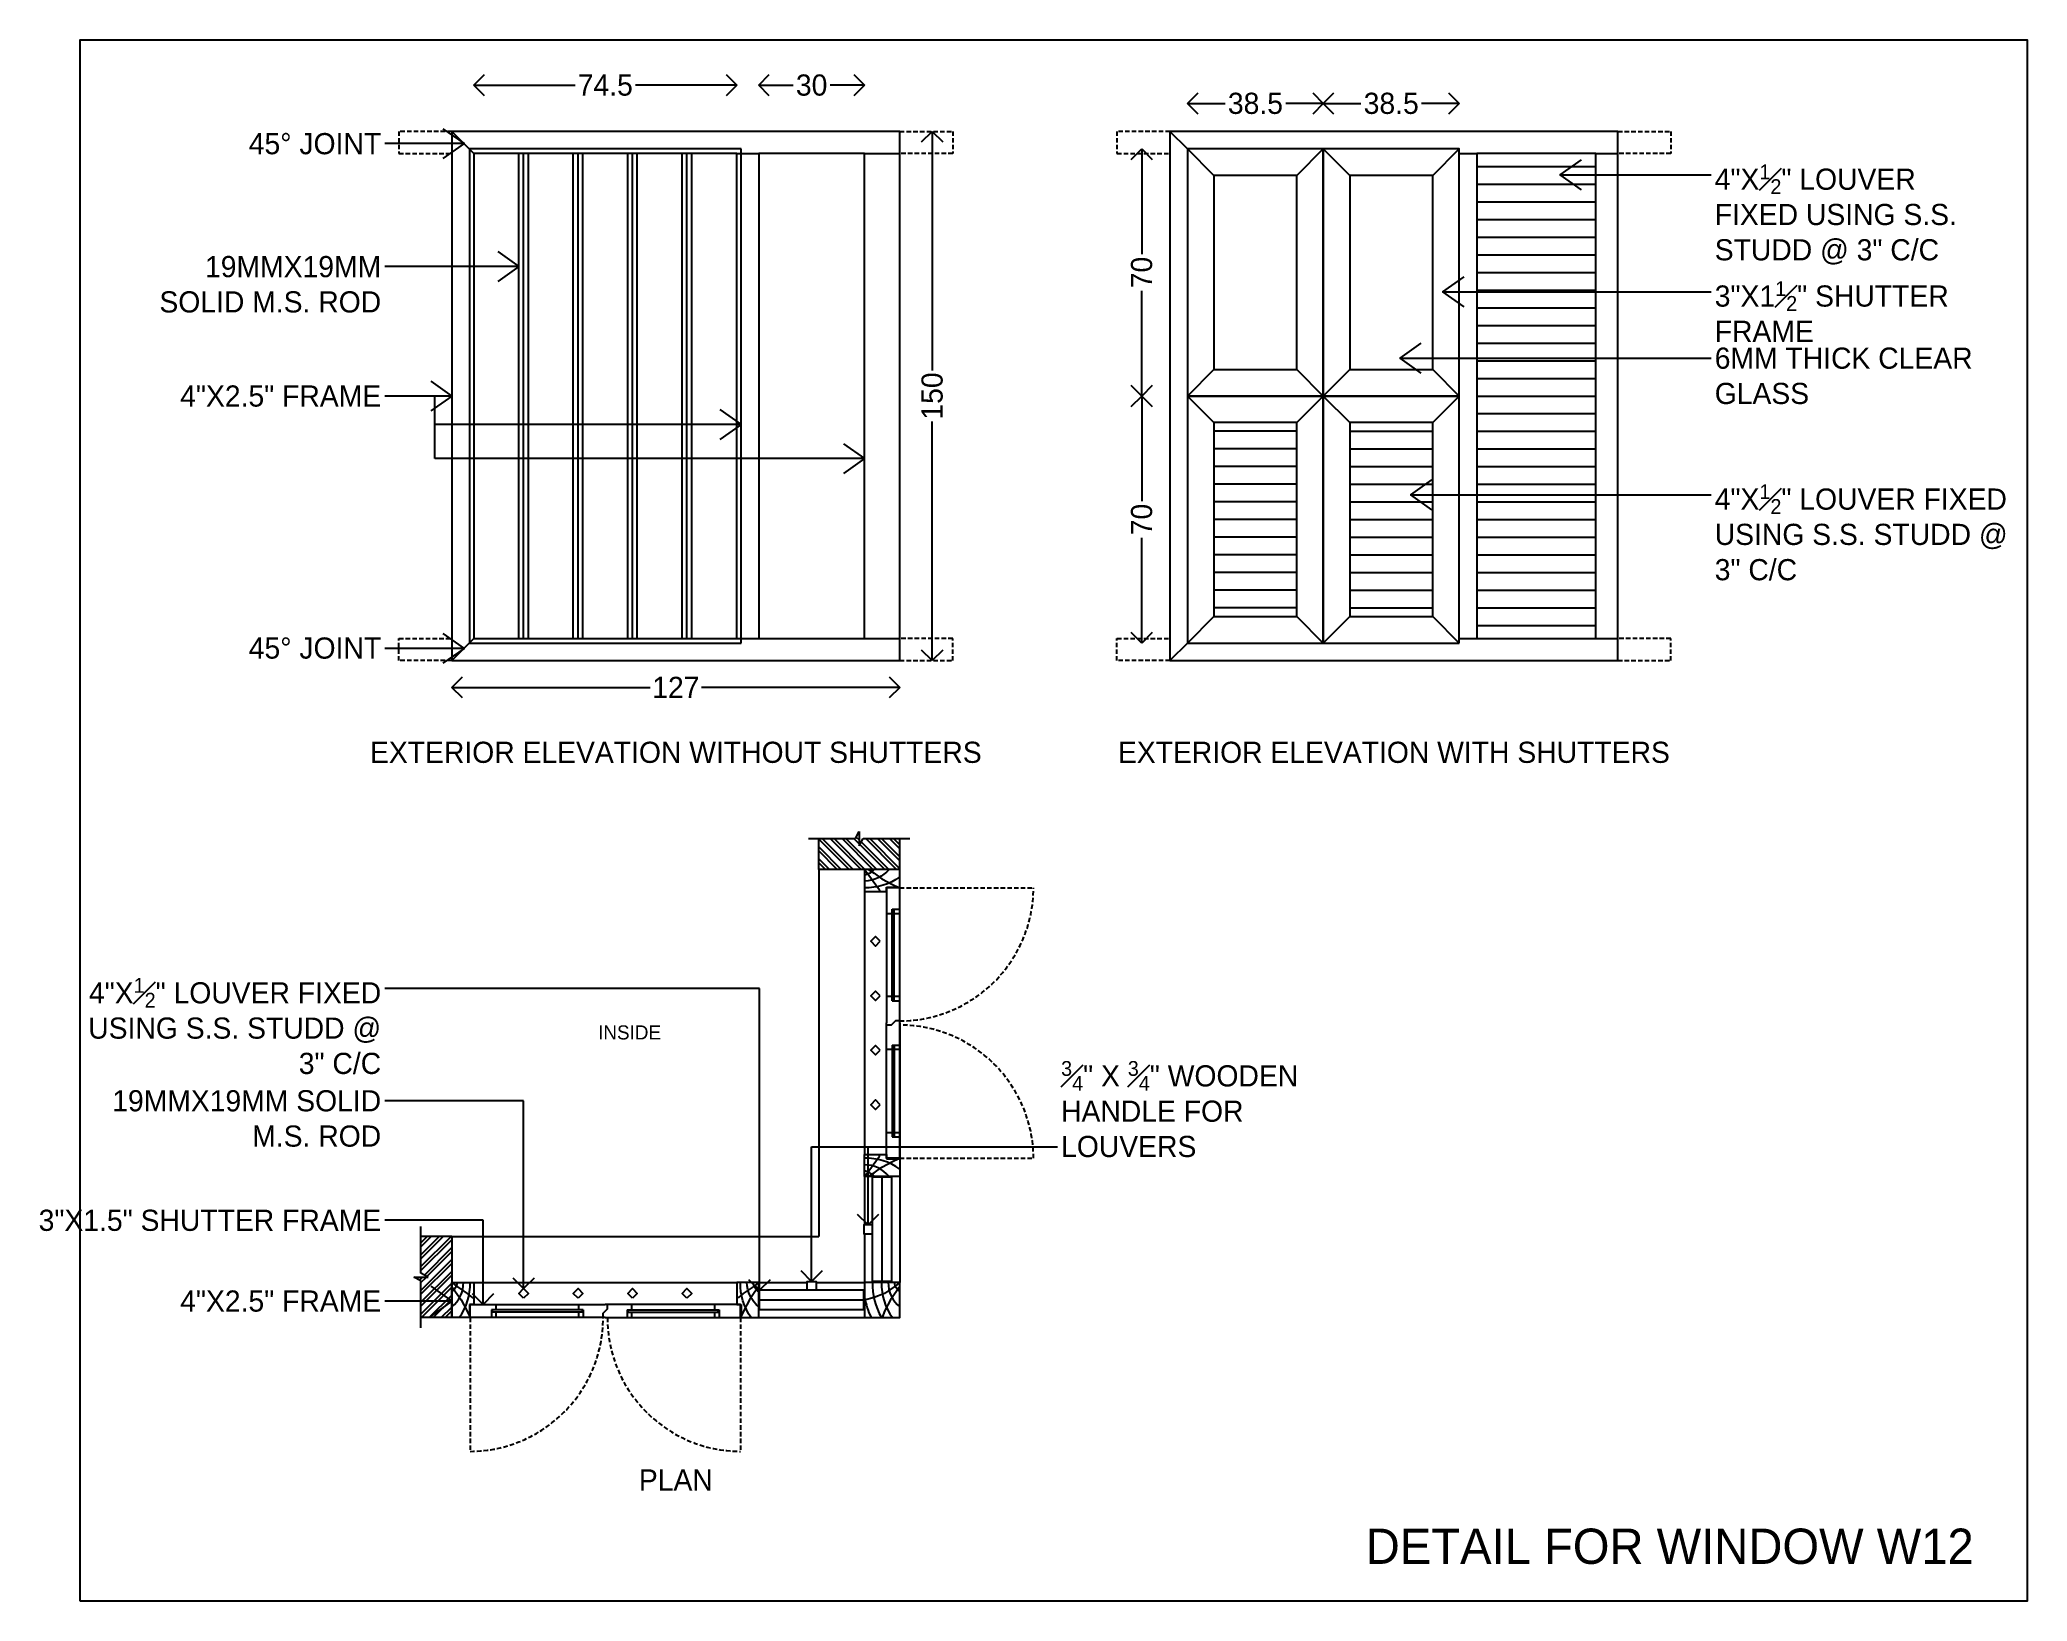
# Model space of a CAD drawing. Header units: metres. Extents: x -16 to 65907, y -5261 to 15511.
# Drawn here: x 31783 to 32346, y 8666 to 9108 of the extents above; entities that cross this region are included whole.
import ezdxf

# ---------------------------------------------------------------- set-up
doc = ezdxf.new("R2010")
doc.units = ezdxf.units.M
doc.header["$PDMODE"] = 67
doc.header["$PDSIZE"] = -5
doc.linetypes.add('DASHED', pattern=[19.05, 12.7, -6.35])
doc.layers.get('0').update_dxf_attribs({"color": 6})
for name, color, linetype in [('BC-DIMENSION', 8, 'Continuous'), ('BC-GREYCOLOR', 8, 'Continuous'), ('BC-HATCH', 8, 'Continuous'), ('BC-JOINERY', 93, 'Continuous'), ('BC-TEXT', 7, 'Continuous'), ('BC-WHITECOLOR', 7, 'Continuous')]:
    doc.layers.add(name, color=color, linetype=linetype)
doc.styles.add('BC-1IN10-2', font='FreeSans.ttf', dxfattribs={"height": 4})
doc.styles.add('BC-1IN10-3', font='FreeSans.ttf', dxfattribs={"height": 6})
doc.styles.add('BC-1IN50-1', font='FreeSans.ttf', dxfattribs={"height": 10})
doc.dimstyles.new('BC-1IN10-3', dxfattribs={"dimtxt": 6, "dimasz": 6, "dimexe": 0.18, "dimexo": 0.0625, "dimgap": 1, "dimtad": 0, "dimtoh": 1, "dimzin": 12, "dimdsep": 46, "dimtxsty": 'BC-1IN10-3', "dimblk": 'OPEN90', "dimcen": 0.09, "dimse1": 1, "dimse2": 1, "dimclrd": 256, "dimclre": 256, "dimclrt": 7, "dimadec": 0, "dimazin": 0, "dimtfac": 1, "dimtdec": 1, "dimtofl": 0, "dimtmove": 1, "dimatfit": 3, "dimldrblk": 'OPEN90', "dimfxl": 0, "dimtolj": 1, "dimtzin": 0, "dimlwd": -3, "dimarcsym": 0})
doc.dimstyles.new('BC-1IN50-1', dxfattribs={"dimtxt": 10, "dimasz": 10, "dimexe": 0.18, "dimexo": 0.0625, "dimgap": 1, "dimtad": 0, "dimdec": 1, "dimzin": 12, "dimdsep": 46, "dimtxsty": 'BC-1IN50-1', "dimblk": 'OPEN90', "dimcen": 0.09, "dimse1": 1, "dimse2": 1, "dimclrd": 8, "dimclre": 256, "dimclrt": 7, "dimadec": 0, "dimazin": 0, "dimtfac": 1, "dimtdec": 0, "dimtofl": 0, "dimtmove": 1, "dimatfit": 3, "dimfxl": 0, "dimtolj": 1, "dimtzin": 0, "dimlwd": -3, "dimarcsym": 0})

msp = doc.modelspace()

# ---------------------------------------------------------------- texts
at = {"layer": 'BC-TEXT', "color": 7, "char_height": 6, "style": 'BC-1IN10-3'}
for s, insert, width, attachment_point in [('{45%%d JOINT}', (31879.663, 9081.592), 75.06401, 3), ('{\\A1;4"X\\H1x;{\\H0.7x;\\S1#2;}" LOUVER FIXED USING S.S. STUDD @ 3" C/C}', (32257.716, 9072.723), 80.64941, 1), ('{19MMX19MM SOLID M.S. ROD}', (31879.663, 9046.757), 75.06401, 3), ('{\\A1;3"X1\\H1x;{\\H0.7x;\\S1#2;}" SHUTTER FRAME}', (32257.716, 9039.613), 89.47914, 1), ('{\\A1;\\H1x;6MM THICK CLEAR GLASS}', (32257.716, 9020.811), 73.45353, 1), ('{4"X2.5" FRAME}', (31879.663, 9010.081), 75.06401, 3), ('{\\A1;4"X\\H1x;{\\H0.7x;\\S1#2;}" LOUVER FIXED USING S.S. STUDD @ 3" C/C}', (32257.716, 8982.07), 84.44656, 1), ('{45%%d JOINT}', (31879.663, 8932.571), 75.06401, 9), ('{\\A1;4"X\\H1x;{\\H0.7x;\\S1#2;}" LOUVER FIXED USING S.S. STUDD @ 3" C/C}', (31879.663, 8842.156), 82.96539, 3), ('{\\A1;{\\H0.7x;\\S3#4;}" X {\\H0.7x;\\S3#4;}" WOODEN HANDLE FOR LOUVERS}', (32072.416, 8791.326), 73.11827, 7), ('{19MMX19MM SOLID M.S. ROD}', (31879.663, 8810.358), 87.97629, 3), ('{3"X1.5" SHUTTER FRAME}', (31879.663, 8776.487), 91.98637, 3), ('{4"X2.5" FRAME}', (31879.663, 8753.606), 75.06401, 3)]:
    msp.add_mtext(s, dxfattribs=dict(at, insert=insert, width=width, attachment_point=attachment_point))
at = {"layer": 'BC-TEXT', "attachment_point": 5}
for s, insert, char_height, width, style in [('EXTERIOR ELEVATION WITHOUT SHUTTERS', (31963.2, 8906.069), 6, 165.16731, 'BC-1IN10-3'), ('EXTERIOR ELEVATION WITH SHUTTERS', (32166.76, 8906.069), 6, 165.16731, 'BC-1IN10-3'), ('INSIDE', (31950.092, 8826.698), 4, 165.16731, 'BC-1IN10-2'), ('PLAN', (31963.2, 8699.905), 6, 165.16731, 'BC-1IN10-3'), ('DETAIL FOR WINDOW W12', (32244.959, 8681.046), 10, 258.49544, 'BC-1IN10-3')]:
    msp.add_mtext(s, dxfattribs=dict(at, insert=insert, char_height=char_height, width=width, style=style))

# ---------------------------------------------------------------- blocks, each defined once
blk = doc.blocks.new('BC-JN-FRAME-SIDE')
at = {"layer": 'BC-HATCH'}
for points in [[(0, -3.87), (-1.06, -2.29), (-2.66, -0.06), (-4.24, 2.97), (-5, 4.54)], [(-0.01, -5), (-1.62, -3.74), (-4.39, -1.84), (-5.78, -0.75), (-6.25, -0.66)]]:
    blk.add_lwpolyline(points, dxfattribs=at)
for centre, radius, start, end in [((10.75, -4.4), 15.93, 143.8447, 182.1637), ((5.98, -5.2), 9.31, 129.9112, 178.7469), ((2.65, -5.73), 4.3, 128.027, 170.1852)]:
    blk.add_arc(centre, radius, start, end, dxfattribs=at)
at = {"layer": 'BC-JOINERY'}
for p, q in [((-6.25, -5), (-6.25, 1.25)), ((-6.25, 1.25), (-5, 1.25)), ((-5, 1.25), (-5, 5)), ((-5, 5), (0, 5)), ((0, 5), (0, -5)), ((0, -5), (-6.25, -5))]:
    blk.add_line(p, q, dxfattribs=at)
blk = doc.blocks.new('_OPEN90')
at = {"color": 0, "linetype": 'ByBlock'}
for p, q in [((0, 0), (-1, 0)), ((-0.5, 0.5), (0, 0)), ((0, 0), (-0.5, -0.5))]:
    blk.add_line(p, q, dxfattribs=at)
blk = doc.blocks.new('*D790')
at = {"layer": 'BC-DIMENSION', "lineweight": -3}
for p, q in [((31992.7, 9095.16), (31996.46, 9095.16)), ((32010.7, 9095.16), (32006.94, 9095.16))]:
    blk.add_line(p, q, dxfattribs=at)
at = {"layer": 'Defpoints', "color": 0}
for p in [(31986.7, 9095.16), (31986.7, 9075.83), (32016.7, 9075.83)]:
    blk.add_point(p, dxfattribs=at)
at = {"layer": 'BC-DIMENSION', "lineweight": -3, "xscale": 6, "yscale": 6, "zscale": 6, "rotation": 180}
blk.add_blockref('_OPEN90', (31986.7, 9095.16), dxfattribs=at)
at = {"layer": 'BC-DIMENSION', "lineweight": -3, "xscale": 6, "yscale": 6, "zscale": 6}
blk.add_blockref('_OPEN90', (32016.7, 9095.16), dxfattribs=at)
at = {"layer": 'BC-DIMENSION', "color": 7, "insert": (32001.7, 9095.16), "char_height": 6, "attachment_point": 5, "style": 'BC-1IN10-3'}
blk.add_mtext('\\A1;30', dxfattribs=at)
blk = doc.blocks.new('*D791')
at = {"layer": 'BC-DIMENSION', "lineweight": -3}
for p, q in [((31911.95, 9095.16), (31934.67, 9095.16)), ((31974.45, 9095.16), (31951.73, 9095.16))]:
    blk.add_line(p, q, dxfattribs=at)
at = {"layer": 'Defpoints', "color": 0}
for p in [(31905.95, 9095.16), (31905.95, 9075.83), (31980.45, 9075.83)]:
    blk.add_point(p, dxfattribs=at)
at = {"layer": 'BC-DIMENSION', "lineweight": -3, "xscale": 6, "yscale": 6, "zscale": 6, "rotation": 180}
blk.add_blockref('_OPEN90', (31905.95, 9095.16), dxfattribs=at)
at = {"layer": 'BC-DIMENSION', "lineweight": -3, "xscale": 6, "yscale": 6, "zscale": 6}
blk.add_blockref('_OPEN90', (31980.45, 9095.16), dxfattribs=at)
at = {"layer": 'BC-DIMENSION', "color": 7, "insert": (31943.2, 9095.16), "char_height": 6, "attachment_point": 5, "style": 'BC-1IN10-3'}
blk.add_mtext('\\A1;74.5', dxfattribs=at)
blk = doc.blocks.new('*D792')
at = {"layer": 'BC-DIMENSION', "lineweight": -3}
for p, q in [((32035.88, 9076.08), (32035.88, 9014.32)), ((32035.88, 8938.08), (32035.88, 8999.84))]:
    blk.add_line(p, q, dxfattribs=at)
at = {"layer": 'Defpoints', "color": 0}
for p in [(32026.7, 9082.08), (32026.7, 8932.08), (32035.88, 8932.08)]:
    blk.add_point(p, dxfattribs=at)
at = {"layer": 'BC-DIMENSION', "lineweight": -3, "xscale": 6, "yscale": 6, "zscale": 6}
for p, rotation in [((32035.88, 9082.08), 90), ((32035.88, 8932.08), 270)]:
    blk.add_blockref('_OPEN90', p, dxfattribs=dict(at, rotation=rotation))
at = {"layer": 'BC-DIMENSION', "color": 7, "insert": (32035.88, 9007.08), "char_height": 6, "attachment_point": 5, "rotation": 90, "style": 'BC-1IN10-3'}
blk.add_mtext('\\A1;150', dxfattribs=at)
blk = doc.blocks.new('*D793')
at = {"layer": 'BC-DIMENSION', "lineweight": -3}
for p, q in [((31905.7, 8924.51), (31955.9, 8924.51)), ((32020.7, 8924.51), (31970.5, 8924.51))]:
    blk.add_line(p, q, dxfattribs=at)
at = {"layer": 'Defpoints', "color": 0}
for p in [(31899.7, 8932.08), (32026.7, 8932.08), (31899.7, 8924.51)]:
    blk.add_point(p, dxfattribs=at)
at = {"layer": 'BC-DIMENSION', "lineweight": -3, "xscale": 6, "yscale": 6, "zscale": 6, "rotation": 180}
blk.add_blockref('_OPEN90', (31899.7, 8924.51), dxfattribs=at)
at = {"layer": 'BC-DIMENSION', "lineweight": -3, "xscale": 6, "yscale": 6, "zscale": 6}
blk.add_blockref('_OPEN90', (32026.7, 8924.51), dxfattribs=at)
at = {"layer": 'BC-DIMENSION', "color": 7, "insert": (31963.2, 8924.51), "char_height": 6, "attachment_point": 5, "style": 'BC-1IN10-3'}
blk.add_mtext('\\A1;127', dxfattribs=at)
blk = doc.blocks.new('*D794')
at = {"layer": 'BC-DIMENSION', "lineweight": -3}
for p, q in [((32095.27, 9071.08), (32095.27, 9047.27)), ((32095.27, 9013.08), (32095.27, 9036.9))]:
    blk.add_line(p, q, dxfattribs=at)
at = {"layer": 'Defpoints', "color": 0}
for p in [(32095.27, 9077.08), (32108.26, 9077.08), (32108.26, 9007.08)]:
    blk.add_point(p, dxfattribs=at)
at = {"layer": 'BC-DIMENSION', "lineweight": -3, "xscale": 6, "yscale": 6, "zscale": 6}
for p, rotation in [((32095.27, 9077.08), 90), ((32095.27, 9007.08), 270)]:
    blk.add_blockref('_OPEN90', p, dxfattribs=dict(at, rotation=rotation))
at = {"layer": 'BC-DIMENSION', "color": 7, "insert": (32095.27, 9042.08), "char_height": 6, "attachment_point": 5, "rotation": 90, "style": 'BC-1IN10-3'}
blk.add_mtext('\\A1;70', dxfattribs=at)
blk = doc.blocks.new('*D795')
at = {"layer": 'BC-DIMENSION', "lineweight": -3}
for p, q in [((32095.27, 9001.08), (32095.27, 8977.27)), ((32095.27, 8943.08), (32095.27, 8966.9))]:
    blk.add_line(p, q, dxfattribs=at)
at = {"layer": 'Defpoints', "color": 0}
for p in [(32108.26, 9007.08), (32095.27, 8937.08), (32108.26, 8937.08)]:
    blk.add_point(p, dxfattribs=at)
at = {"layer": 'BC-DIMENSION', "lineweight": -3, "xscale": 6, "yscale": 6, "zscale": 6}
for p, rotation in [((32095.27, 9007.08), 90), ((32095.27, 8937.08), 270)]:
    blk.add_blockref('_OPEN90', p, dxfattribs=dict(at, rotation=rotation))
at = {"layer": 'BC-DIMENSION', "color": 7, "insert": (32095.27, 8972.08), "char_height": 6, "attachment_point": 5, "rotation": 90, "style": 'BC-1IN10-3'}
blk.add_mtext('\\A1;70', dxfattribs=at)
blk = doc.blocks.new('*D796')
at = {"layer": 'BC-DIMENSION', "lineweight": -3}
for p, q in [((32114.26, 9089.98), (32118.93, 9089.98)), ((32140.76, 9089.98), (32136.09, 9089.98))]:
    blk.add_line(p, q, dxfattribs=at)
at = {"layer": 'Defpoints', "color": 0}
for p in [(32108.26, 9089.98), (32108.26, 9077.08), (32146.76, 9077.08)]:
    blk.add_point(p, dxfattribs=at)
at = {"layer": 'BC-DIMENSION', "lineweight": -3, "xscale": 6, "yscale": 6, "zscale": 6, "rotation": 180}
blk.add_blockref('_OPEN90', (32108.26, 9089.98), dxfattribs=at)
at = {"layer": 'BC-DIMENSION', "lineweight": -3, "xscale": 6, "yscale": 6, "zscale": 6}
blk.add_blockref('_OPEN90', (32146.76, 9089.98), dxfattribs=at)
at = {"layer": 'BC-DIMENSION', "color": 7, "insert": (32127.51, 9089.98), "char_height": 6, "attachment_point": 5, "style": 'BC-1IN10-3'}
blk.add_mtext('\\A1;38.5', dxfattribs=at)
blk = doc.blocks.new('*D797')
at = {"layer": 'BC-DIMENSION', "lineweight": -3}
for p, q in [((32152.76, 9089.98), (32157.43, 9089.98)), ((32179.26, 9089.98), (32174.59, 9089.98))]:
    blk.add_line(p, q, dxfattribs=at)
at = {"layer": 'Defpoints', "color": 0}
for p in [(32185.26, 9089.98), (32146.76, 9077.08), (32185.26, 9077.08)]:
    blk.add_point(p, dxfattribs=at)
at = {"layer": 'BC-DIMENSION', "lineweight": -3, "xscale": 6, "yscale": 6, "zscale": 6, "rotation": 180}
blk.add_blockref('_OPEN90', (32146.76, 9089.98), dxfattribs=at)
at = {"layer": 'BC-DIMENSION', "lineweight": -3, "xscale": 6, "yscale": 6, "zscale": 6}
blk.add_blockref('_OPEN90', (32185.26, 9089.98), dxfattribs=at)
at = {"layer": 'BC-DIMENSION', "color": 7, "insert": (32166.01, 9089.98), "char_height": 6, "attachment_point": 5, "style": 'BC-1IN10-3'}
blk.add_mtext('\\A1;38.5', dxfattribs=at)

# ---------------------------------------------------------------- dimensions: what is measured, and where the dimension line sits
at = {"layer": 'BC-DIMENSION'}
for base, p1, p2, picture, middle in [((31905.95, 9095.163), (31980.45, 9075.831), (31905.95, 9075.831), '*D791', (31943.2, 9095.163)), ((31986.7, 9095.163), (32016.7, 9075.831), (31986.7, 9075.831), '*D790', (32001.7, 9095.163)), ((32108.26, 9089.978), (32146.76, 9077.081), (32108.26, 9077.081), '*D796', (32127.51, 9089.978)), ((32185.26, 9089.978), (32146.76, 9077.081), (32185.26, 9077.081), '*D797', (32166.01, 9089.978)), ((31899.7, 8924.509), (32026.7, 8932.081), (31899.7, 8932.081), '*D793', (31963.2, 8924.509))]:
    dim = msp.add_linear_dim(base=base, p1=p1, p2=p2, dimstyle='BC-1IN10-3', override={"dimlfac": 1}, dxfattribs=at)
    dim.commit()
    dim.dimension.update_dxf_attribs({"geometry": picture, "text_midpoint": middle})
for base, p1, p2, picture, middle in [((32035.884, 8932.081), (32026.7, 9082.081), (32026.7, 8932.081), '*D792', (32035.884, 9007.081)), ((32095.268, 9077.081), (32108.26, 9007.081), (32108.26, 9077.081), '*D794', (32095.268, 9042.081)), ((32095.268, 8937.081), (32108.26, 9007.081), (32108.26, 8937.081), '*D795', (32095.268, 8972.081))]:
    dim = msp.add_linear_dim(base=base, p1=p1, p2=p2, angle=90, dimstyle='BC-1IN10-3', override={"dimlfac": 1}, dxfattribs=at)
    dim.commit()
    dim.dimension.update_dxf_attribs({"geometry": picture, "text_midpoint": middle})

# ---------------------------------------------------------------- hatches: boundary and pattern name
at = {"layer": 'BC-HATCH'}
h = msp.add_hatch(dxfattribs=at)
h.set_pattern_fill('ANSI32', color=256, scale=0.25, angle=270, style=0)
h.set_pattern_definition([(315, (22592.4526, 40772.61), (1.68379802, 1.68379802), []), (315, (22592.4526, 40771.4875), (1.68379802, 1.68379802), [])])
h.paths.add_polyline_path([(32026.7, 8872.91), (32026.7, 8881.66), (32016.268, 8881.66), (32015.2, 8879.64), (32015.2, 8883.68), (32014.133, 8881.66), (32003.7, 8881.66), (32003.7, 8872.91)])
h = msp.add_hatch(dxfattribs=at)
h.set_pattern_fill('ANSI32', color=256, scale=0.25, style=0)
h.set_pattern_definition([(45, (-4e-12, -665.3478), (-1.68379802, 1.68379802), []), (45, (1.1225, -665.3478), (-1.68379802, 1.68379802), [])])
h.paths.add_polyline_path([(31899.7, 8745.9), (31899.7, 8768.9), (31890.95, 8768.9), (31890.95, 8758.467), (31892.971, 8757.4), (31888.93, 8757.4), (31890.95, 8756.333), (31890.95, 8745.9)])

# ---------------------------------------------------------------- linework, layer by layer
at = {"layer": 'BC-GREYCOLOR'}
for p, q in [((31905.95, 9075.831), (31899.7, 9082.081)), ((31981.7, 8937.081), (31981.7, 9077.081)), ((32108.26, 9077.081), (32103.26, 9082.081)), ((32115.76, 9069.581), (32108.26, 9077.081)), ((32146.76, 9077.081), (32139.26, 9069.581)), ((32154.26, 9069.581), (32146.76, 9077.081)), ((32177.76, 9069.581), (32185.26, 9077.081)), ((31918.701, 8938.331), (31918.701, 9075.831)), ((31920.044, 8938.331), (31920.044, 9075.831)), ((31921.388, 8938.331), (31921.388, 9075.831)), ((31934.138, 8938.331), (31934.138, 9075.831)), ((31935.482, 8938.331), (31935.482, 9075.831)), ((31936.825, 8938.331), (31936.825, 9075.831)), ((31949.576, 8938.331), (31949.576, 9075.831)), ((31950.919, 8938.331), (31950.919, 9075.831)), ((31952.263, 8938.331), (31952.263, 9075.831)), ((31965.013, 8938.331), (31965.013, 9075.831)), ((31966.356, 8938.331), (31966.356, 9075.831)), ((31967.7, 8938.331), (31967.7, 9075.831)), ((31980.45, 9075.831), (31986.7, 9075.831)), ((32016.7, 9075.831), (32026.7, 9075.831)), ((32185.26, 9075.831), (32190.26, 9075.831)), ((32190.26, 9072.081), (32224.01, 9072.081)), ((32224.01, 9075.831), (32230.26, 9075.831)), ((32190.26, 9067.081), (32224.01, 9067.081)), ((32190.26, 9062.081), (32224.01, 9062.081)), ((32190.26, 9057.081), (32224.01, 9057.081)), ((32190.26, 9052.081), (32224.01, 9052.081)), ((32190.26, 9047.081), (32224.01, 9047.081)), ((32190.26, 9042.081), (32224.01, 9042.081)), ((32190.26, 9037.081), (32224.01, 9037.081)), ((32190.26, 9032.081), (32224.01, 9032.081)), ((32190.26, 9027.081), (32224.01, 9027.081)), ((32190.26, 9022.081), (32224.01, 9022.081)), ((32190.26, 9017.081), (32224.01, 9017.081)), ((32115.76, 9014.581), (32108.26, 9007.081)), ((32139.26, 9014.581), (32146.76, 9007.081)), ((32146.76, 9007.081), (32154.26, 9014.581)), ((32177.76, 9014.581), (32185.26, 9007.081)), ((32190.26, 9012.081), (32224.01, 9012.081)), ((32108.26, 9007.081), (32115.76, 8999.581)), ((32139.26, 8999.581), (32146.76, 9007.081)), ((32146.76, 9007.081), (32154.26, 8999.581)), ((32185.26, 9007.081), (32177.76, 8999.581)), ((32190.26, 9007.081), (32224.01, 9007.081)), ((32190.26, 9002.081), (32224.01, 9002.081)), ((32139.26, 8997.081), (32115.76, 8997.081)), ((32154.26, 8997.081), (32177.76, 8997.081)), ((32190.26, 8997.081), (32224.01, 8997.081)), ((32139.26, 8992.081), (32115.76, 8992.081)), ((32139.26, 8987.081), (32115.76, 8987.081)), ((32154.26, 8992.081), (32177.76, 8992.081)), ((32154.26, 8987.081), (32177.76, 8987.081)), ((32190.26, 8992.081), (32224.01, 8992.081)), ((32190.26, 8987.081), (32224.01, 8987.081)), ((32139.26, 8982.081), (32115.76, 8982.081)), ((32154.26, 8982.081), (32177.76, 8982.081)), ((32190.26, 8982.081), (32224.01, 8982.081)), ((32139.26, 8977.081), (32115.76, 8977.081)), ((32154.26, 8977.081), (32177.76, 8977.081)), ((32190.26, 8977.081), (32224.01, 8977.081)), ((32139.26, 8972.081), (32115.76, 8972.081)), ((32154.26, 8972.081), (32177.76, 8972.081)), ((32190.26, 8972.081), (32224.01, 8972.081)), ((32139.26, 8967.081), (32115.76, 8967.081)), ((32154.26, 8967.081), (32177.76, 8967.081)), ((32190.26, 8967.081), (32224.01, 8967.081)), ((32139.26, 8962.081), (32115.76, 8962.081)), ((32154.26, 8962.081), (32177.76, 8962.081)), ((32190.26, 8962.081), (32224.01, 8962.081)), ((32139.26, 8957.081), (32115.76, 8957.081)), ((32154.26, 8957.081), (32177.76, 8957.081)), ((32190.26, 8957.081), (32224.01, 8957.081)), ((32139.26, 8952.081), (32115.76, 8952.081)), ((32154.26, 8952.081), (32177.76, 8952.081)), ((32190.26, 8952.081), (32224.01, 8952.081)), ((32115.76, 8944.581), (32108.26, 8937.081)), ((32139.26, 8947.081), (32115.76, 8947.081)), ((32139.26, 8944.581), (32146.76, 8937.081)), ((32146.76, 8937.081), (32154.26, 8944.581)), ((32154.26, 8947.081), (32177.76, 8947.081)), ((32177.76, 8944.581), (32185.26, 8937.081)), ((32190.26, 8947.081), (32224.01, 8947.081)), ((32190.26, 8942.081), (32224.01, 8942.081)), ((31905.95, 8938.331), (31899.7, 8932.081)), ((31980.45, 8938.331), (31986.7, 8938.331)), ((32016.7, 8938.331), (32026.7, 8938.331)), ((32108.26, 8937.081), (32103.26, 8932.081)), ((32185.26, 8938.331), (32190.26, 8938.331)), ((32224.01, 8938.331), (32230.26, 8938.331)), ((32003.7, 8872.91), (32003.7, 8768.9)), ((31899.7, 8768.9), (32003.7, 8768.9))]:
    msp.add_line(p, q, dxfattribs=at)
at = {"layer": 'BC-GREYCOLOR', "linetype": 'DASHED', "ltscale": 0.1}
for p, q in [((32026.7, 8867.7), (32064.6, 8867.7)), ((32026.7, 8791.1), (32064.6, 8791.1)), ((31904.9, 8745.9), (31904.9, 8708)), ((31981.5, 8745.9), (31981.5, 8708))]:
    msp.add_line(p, q, dxfattribs=at)
for points in [[(31899.7, 9082.081), (31884.7, 9082.081), (31884.7, 9075.831), (31899.7, 9075.831)], [(32026.7, 9082.081), (32041.7, 9082.081), (32041.7, 9075.831), (32026.7, 9075.831)], [(32103.26, 9082.081), (32088.26, 9082.081), (32088.26, 9075.831), (32103.26, 9075.831)], [(32230.26, 9082.081), (32245.26, 9082.081), (32245.26, 9075.831), (32230.26, 9075.831)], [(31899.7, 8932.081), (31884.7, 8932.081), (31884.7, 8938.331), (31899.7, 8938.331)], [(32026.7, 8932.081), (32041.7, 8932.081), (32041.7, 8938.331), (32026.7, 8938.331)], [(32103.26, 8932.081), (32088.26, 8932.081), (32088.26, 8938.331), (32103.26, 8938.331)], [(32230.26, 8932.081), (32245.26, 8932.081), (32245.26, 8938.331), (32230.26, 8938.331)]]:
    msp.add_lwpolyline(points, dxfattribs=at)
at = {"layer": 'BC-GREYCOLOR'}
msp.add_lwpolyline([(31981.7, 9077.081), (31904.7, 9077.081), (31904.7, 8937.081), (31981.7, 8937.081)], dxfattribs=at)
at = {"layer": 'BC-GREYCOLOR', "linetype": 'DASHED', "ltscale": 0.1}
for centre, start, end in [((32026.7, 8867.9), 270, 359.69765), ((32026.7, 8790.9), 0.30235, 90), ((31904.7, 8745.9), 270.30235, 360), ((31981.7, 8745.9), 180, 269.69765)]:
    msp.add_arc(centre, 37.9, start, end, dxfattribs=at)
at = {"layer": 'BC-HATCH'}
for points in [[(32026.7, 8755.9), (32025.086, 8754.645), (32022.325, 8752.744), (32019.472, 8751.646), (32016.7, 8750.877)], [(32026.71, 8754.769), (32025.651, 8753.19), (32024.047, 8750.963), (32022.474, 8747.934), (32021.7, 8745.9)]]:
    msp.add_lwpolyline(points, dxfattribs=at)
for centre, radius, start, end in [((32037.459, 8755.299), 18.508, 177.83632, 210.51783), ((32037.459, 8755.299), 15.93, 177.83632, 216.15529), ((32032.685, 8756.104), 9.313, 181.25314, 230.08881), ((32029.358, 8756.633), 4.298, 189.81483, 231.97299), ((32029.358, 8756.633), 4.298, 189.81483, 231.97299), ((32037.459, 8755.299), 21.086, 190.10712, 206.46989), ((32037.459, 8755.299), 21.086, 190.10712, 206.46989)]:
    msp.add_arc(centre, radius, start, end, dxfattribs=at)
at = {"layer": 'BC-JOINERY'}
for p, q in [((32024.525, 8861.65), (32025.125, 8861.65)), ((32025.125, 8861.4), (32024.525, 8861.4)), ((32025.125, 8861.65), (32026.7, 8861.65)), ((32025.125, 8835.9), (32024.525, 8835.9)), ((32024.525, 8835.65), (32025.125, 8835.65)), ((32025.125, 8835.65), (32026.7, 8835.65)), ((32024.525, 8823.15), (32025.125, 8823.15)), ((32025.125, 8822.9), (32024.525, 8822.9)), ((32025.125, 8823.15), (32026.7, 8823.15)), ((32025.125, 8797.4), (32024.525, 8797.4)), ((32024.525, 8797.15), (32025.125, 8797.15)), ((32025.125, 8797.15), (32026.7, 8797.15)), ((31910.95, 8748.075), (31910.95, 8747.475)), ((31910.95, 8747.475), (31910.95, 8745.9)), ((31911.2, 8747.475), (31911.2, 8748.075)), ((31936.7, 8747.475), (31936.7, 8748.075)), ((31936.95, 8748.075), (31936.95, 8747.475)), ((31936.95, 8747.475), (31936.95, 8745.9)), ((31949.45, 8748.075), (31949.45, 8747.475)), ((31949.45, 8747.475), (31949.45, 8745.9)), ((31949.7, 8747.475), (31949.7, 8748.075)), ((31975.2, 8747.475), (31975.2, 8748.075)), ((31975.45, 8748.075), (31975.45, 8747.475)), ((31975.45, 8747.475), (31975.45, 8745.9))]:
    msp.add_line(p, q, dxfattribs=at)
for points in [[(32025.125, 8860.4), (32026.7, 8860.4), (32026.7, 8867.7), (32022.95, 8867.7), (32022.95, 8860.4), (32024.525, 8860.4)], [(32024.525, 8836.9), (32022.95, 8836.9), (32022.95, 8829.4)], [(32026.7, 8829.4), (32026.7, 8836.9), (32025.125, 8836.9)], [(32026.7, 8830), (32025.45, 8830), (32024.2, 8828.8), (32022.95, 8828.8)], [(32024.525, 8821.9), (32022.95, 8821.9), (32022.95, 8829.4)], [(32026.7, 8829.4), (32026.7, 8821.9), (32025.125, 8821.9)], [(32025.125, 8798.4), (32026.7, 8798.4), (32026.7, 8791.1), (32022.95, 8791.1), (32022.95, 8798.4), (32024.525, 8798.4)], [(31912.2, 8747.475), (31912.2, 8745.9), (31904.9, 8745.9), (31904.9, 8749.65), (31912.2, 8749.65), (31912.2, 8748.075)], [(31935.7, 8748.075), (31935.7, 8749.65), (31943.2, 8749.65)], [(31943.2, 8745.9), (31935.7, 8745.9), (31935.7, 8747.475)], [(31942.6, 8745.9), (31942.6, 8747.15), (31943.8, 8748.4), (31943.8, 8749.65)], [(31950.7, 8748.075), (31950.7, 8749.65), (31943.2, 8749.65)], [(31943.2, 8745.9), (31950.7, 8745.9), (31950.7, 8747.475)], [(31974.2, 8747.475), (31974.2, 8745.9), (31981.5, 8745.9), (31981.5, 8749.65), (31974.2, 8749.65), (31974.2, 8748.075)]]:
    msp.add_lwpolyline(points, dxfattribs=at)
msp.add_lwpolyline([(32016.7, 8755.9), (32016.7, 8745.9), (32026.7, 8745.9), (32026.7, 8755.9)], close=True, dxfattribs=at)
at = {"layer": 'BC-WHITECOLOR'}
for p, q in [((32185.26, 8937.081), (32185.26, 9077.081)), ((32000.825, 8881.66), (32014.133, 8881.66)), ((32003.7, 8872.91), (32003.7, 8881.66)), ((32014.133, 8881.66), (32015.2, 8883.68)), ((32015.2, 8883.68), (32015.2, 8879.64)), ((32015.2, 8879.64), (32016.268, 8881.66)), ((32016.268, 8881.66), (32029.575, 8881.66)), ((32026.7, 8872.91), (32026.7, 8881.66)), ((32026.7, 8872.91), (32003.7, 8872.91)), ((32017.7, 8872.91), (32012.7, 8872.91)), ((32016.7, 8866.66), (32016.7, 8792.15)), ((32026.7, 8790.9), (32026.7, 8867.91)), ((32022.95, 8860.4), (32022.95, 8836.9)), ((32024.525, 8835.65), (32024.525, 8861.65)), ((32025.125, 8835.65), (32025.125, 8861.65)), ((32026.7, 8836.9), (32026.7, 8860.4)), ((32022.95, 8798.4), (32022.95, 8821.9)), ((32024.525, 8823.15), (32024.525, 8797.15)), ((32025.125, 8823.15), (32025.125, 8797.15)), ((32026.7, 8821.9), (32026.7, 8798.4)), ((32016.7, 8785.91), (32016.7, 8772.155)), ((32018.95, 8756.11), (32018.95, 8785.7)), ((32024.45, 8785.7), (32018.95, 8785.7)), ((32021.7, 8755.9), (32021.7, 8785.9)), ((32024.45, 8756.11), (32024.45, 8785.7)), ((32026.7, 8785.9), (32026.7, 8755.9)), ((31890.95, 8758.467), (31890.95, 8771.775)), ((31899.7, 8768.9), (31890.95, 8768.9)), ((31899.7, 8768.9), (31899.7, 8745.9)), ((32016.7, 8769.655), (32016.7, 8755.9)), ((31888.93, 8757.4), (31892.971, 8757.4)), ((31890.95, 8756.333), (31888.93, 8757.4)), ((31892.971, 8757.4), (31890.95, 8758.467)), ((31890.95, 8743.025), (31890.95, 8756.333)), ((31899.7, 8759.9), (31899.7, 8754.9)), ((31905.95, 8755.9), (31980.45, 8755.9)), ((31986.691, 8755.9), (32000.445, 8755.9)), ((32002.945, 8755.9), (32016.7, 8755.9)), ((32024.45, 8756.11), (32018.95, 8756.11)), ((32016.7, 8750.9), (31986.7, 8750.9)), ((32016.491, 8753.65), (31986.9, 8753.65)), ((31986.9, 8748.15), (31986.9, 8753.65)), ((32016.491, 8748.15), (32016.491, 8753.65)), ((31899.7, 8745.9), (31890.95, 8745.9)), ((31936.95, 8748.075), (31910.95, 8748.075)), ((31936.95, 8747.475), (31910.95, 8747.475)), ((31912.2, 8749.65), (31935.7, 8749.65)), ((31935.7, 8745.9), (31912.2, 8745.9)), ((31949.45, 8748.075), (31975.45, 8748.075)), ((31949.45, 8747.475), (31975.45, 8747.475)), ((31974.2, 8749.65), (31950.7, 8749.65)), ((31950.7, 8745.9), (31974.2, 8745.9)), ((31986.7, 8745.9), (32016.7, 8745.9)), ((32016.491, 8748.15), (31986.9, 8748.15))]:
    msp.add_line(p, q, dxfattribs=at)
for points in [[(32026.7, 8932.081), (32026.7, 9082.081), (31899.7, 9082.081), (31899.7, 8932.081)], [(32230.26, 8932.081), (32230.26, 9082.081), (32103.26, 9082.081), (32103.26, 8932.081)], [(32146.76, 9007.081), (32146.76, 9077.081), (32108.26, 9077.081), (32108.26, 9007.081)], [(32185.26, 9007.081), (32185.26, 9077.081), (32146.76, 9077.081), (32146.76, 9007.081)], [(31980.45, 8938.331), (31980.45, 9075.831), (31905.95, 9075.831), (31905.95, 8938.331), (31980.45, 8938.331)], [(31986.7, 8938.331), (32016.7, 8938.331), (32016.7, 9075.831), (31986.7, 9075.831), (31986.7, 8938.331)], [(32190.26, 8938.331), (32224.01, 8938.331), (32224.01, 9075.831), (32190.26, 9075.831), (32190.26, 8938.331)], [(32139.26, 9014.581), (32139.26, 9069.581), (32115.76, 9069.581), (32115.76, 9014.581)], [(32177.76, 9014.581), (32177.76, 9069.581), (32154.26, 9069.581), (32154.26, 9014.581)], [(32146.76, 8937.081), (32146.76, 9007.081), (32108.26, 9007.081), (32108.26, 8937.081)], [(32185.26, 8937.081), (32185.26, 9007.081), (32146.76, 9007.081), (32146.76, 8937.081)], [(32139.26, 8944.581), (32139.26, 8999.581), (32115.76, 8999.581), (32115.76, 8944.581)], [(32177.76, 8944.581), (32177.76, 8999.581), (32154.26, 8999.581), (32154.26, 8944.581)], [(32021.169, 8852.556), (32019.825, 8853.9), (32018.482, 8852.556), (32019.825, 8851.213)], [(32021.169, 8837.119), (32019.825, 8838.462), (32018.482, 8837.119), (32019.825, 8835.775)], [(32021.169, 8821.681), (32019.825, 8823.025), (32018.482, 8821.681), (32019.825, 8820.338)], [(32021.169, 8806.244), (32019.825, 8807.587), (32018.482, 8806.244), (32019.825, 8804.9)], [(32018.95, 8772.155), (32016.45, 8772.155), (32016.45, 8769.655), (32018.95, 8769.655)], [(32000.445, 8753.65), (32000.445, 8756.15), (32002.945, 8756.15), (32002.945, 8753.65)], [(31920.044, 8751.431), (31918.701, 8752.775), (31920.044, 8754.118), (31921.388, 8752.775)], [(31935.482, 8751.431), (31934.138, 8752.775), (31935.482, 8754.118), (31936.825, 8752.775)], [(31950.919, 8751.431), (31949.576, 8752.775), (31950.919, 8754.118), (31952.263, 8752.775)], [(31966.356, 8751.431), (31965.013, 8752.775), (31966.356, 8754.118), (31967.7, 8752.775)]]:
    msp.add_lwpolyline(points, close=True, dxfattribs=at)
msp.add_lwpolyline([(32185.26, 9077.081), (32108.26, 9077.081), (32108.26, 8937.081), (32185.26, 8937.081)], dxfattribs=at)
at = {"layer": 'Defpoints'}
msp.add_lwpolyline([(31794.314, 8665.535), (31794.314, 9108.035), (32346.314, 9108.035), (32346.314, 8665.535)], close=True, dxfattribs=at)

# ---------------------------------------------------------------- block references
at = {"layer": 'BC-JOINERY', "xscale": -1}
for p, rotation in [((32021.7, 8872.91), 270), ((31986.7, 8750.9), 180)]:
    msp.add_blockref('BC-JN-FRAME-SIDE', p, dxfattribs=dict(at, rotation=rotation))
at = {"layer": 'BC-JOINERY'}
for p, rotation in [((32021.7, 8785.9), 270), ((31899.7, 8750.9), 180)]:
    msp.add_blockref('BC-JN-FRAME-SIDE', p, dxfattribs=dict(at, rotation=rotation))

msp.set_redraw_order([(e.dxf.handle, doc.entitydb.next_handle()) for e in msp.query("TEXT MTEXT ATTDEF DIMENSION ARC_DIMENSION")])  # texts and dimensions are drawn at this point

# ---------------------------------------------------------------- leaders
at = {"layer": 'BC-TEXT', "annotation_type": 0, "has_hookline": 1}
for points, dimstyle, override, hookline_direction, text_width in [([(31903.19, 9078.592), (31880.663, 9078.592)], 'BC-1IN50-1', {"dimtxt": 6, "dimasz": 6, "dimtad": 0, "dimtoh": 1, "dimdec": 2, "dimtxsty": 'BC-1IN10-3', "dimclrd": 256, "dimtdec": 1, "dimldrblk": 'OPEN90'}, 1, 40.016), ([(32213.908, 9069.723), (32256.716, 9069.723)], 'BC-1IN50-1', {"dimtxt": 6, "dimasz": 6, "dimtad": 0, "dimtoh": 1, "dimdec": 2, "dimtxsty": 'BC-1IN10-3', "dimclrd": 256, "dimtdec": 1, "dimldrblk": 'OPEN90'}, 0, 67.597), ([(31918.701, 9043.757), (31880.663, 9043.757)], 'BC-1IN50-1', {"dimtxt": 6, "dimasz": 6, "dimtad": 0, "dimtoh": 1, "dimdec": 2, "dimtxsty": 'BC-1IN10-3', "dimclrd": 256, "dimtdec": 1, "dimldrblk": 'OPEN90'}, 1, 62.601), ([(32180.652, 9036.613), (32256.716, 9036.613)], 'BC-1IN50-1', {"dimtxt": 6, "dimasz": 6, "dimtad": 0, "dimtoh": 1, "dimdec": 2, "dimtxsty": 'BC-1IN10-3', "dimclrd": 256, "dimtdec": 1, "dimldrblk": 'OPEN90'}, 0, 66.099), ([(32168.503, 9017.811), (32256.716, 9017.811)], 'BC-1IN50-1', {"dimtxt": 6, "dimasz": 6, "dimtad": 0, "dimtoh": 1, "dimdec": 2, "dimtxsty": 'BC-1IN10-3', "dimclrd": 256, "dimtdec": 1, "dimldrblk": 'OPEN90'}, 0, 55.737), ([(31899.7, 9007.081), (31880.663, 9007.081)], 'BC-1IN50-1', {"dimtxt": 6, "dimasz": 6, "dimtad": 0, "dimtoh": 1, "dimdec": 2, "dimtxsty": 'BC-1IN10-3', "dimclrd": 256, "dimtdec": 1, "dimldrblk": 'OPEN90'}, 1, 56.675), ([(32171.525, 8979.07), (32256.716, 8979.07)], 'BC-1IN50-1', {"dimtxt": 6, "dimasz": 6, "dimtad": 0, "dimtoh": 1, "dimdec": 2, "dimtxsty": 'BC-1IN10-3', "dimclrd": 256, "dimtdec": 1, "dimldrblk": 'OPEN90'}, 0, 82.551), ([(31903.19, 8935.571), (31880.663, 8935.571)], 'BC-1IN50-1', {"dimtxt": 6, "dimasz": 6, "dimtad": 0, "dimtoh": 1, "dimdec": 2, "dimtxsty": 'BC-1IN10-3', "dimclrd": 256, "dimtdec": 1, "dimldrblk": 'OPEN90'}, 1, 40.016), ([(31986.9, 8753.65), (31986.9, 8839.156), (31880.663, 8839.156)], 'BC-1IN10-3', {"dimtad": 0}, 1, 82.551), ([(31920.044, 8754.118), (31920.044, 8807.358), (31880.663, 8807.358)], 'BC-1IN10-3', {"dimtad": 0}, 1, 77.062), ([(32001.695, 8756.15), (32001.695, 8794.326), (32071.416, 8794.326)], 'BC-1IN10-3', {"dimtad": 0}, 0, 68.329), ([(31908.55, 8749.65), (31908.55, 8773.487), (31880.663, 8773.487)], 'BC-1IN10-3', {"dimtad": 0}, 1, 66.914), ([(31899.7, 8750.606), (31880.663, 8750.606)], 'BC-1IN50-1', {"dimtxt": 6, "dimasz": 6, "dimtad": 0, "dimtoh": 1, "dimdec": 2, "dimtxsty": 'BC-1IN10-3', "dimclrd": 256, "dimtdec": 1, "dimldrblk": 'OPEN90'}, 1, 56.675)]:
    msp.add_leader(points, dimstyle=dimstyle, override=override, dxfattribs=dict(at, hookline_direction=hookline_direction, text_width=text_width))
at = {"layer": 'BC-TEXT'}
for points in [[(31981.7, 8999.025), (31894.88, 8999.025), (31894.88, 9007.081)], [(32016.7, 8989.326), (31894.88, 8989.326), (31894.88, 8999.025)]]:
    msp.add_leader(points, dimstyle='BC-1IN50-1', override={"dimtxt": 6, "dimasz": 6, "dimtoh": 1, "dimdec": 2, "dimtxsty": 'BC-1IN10-3', "dimclrd": 256, "dimtdec": 1, "dimldrblk": 'OPEN90'}, dxfattribs=at)
msp.add_leader([(32017.7, 8772.155), (32017.7, 8794.326)], dimstyle='BC-1IN10-3', dxfattribs=at)

doc.saveas('drawing.dxf')
